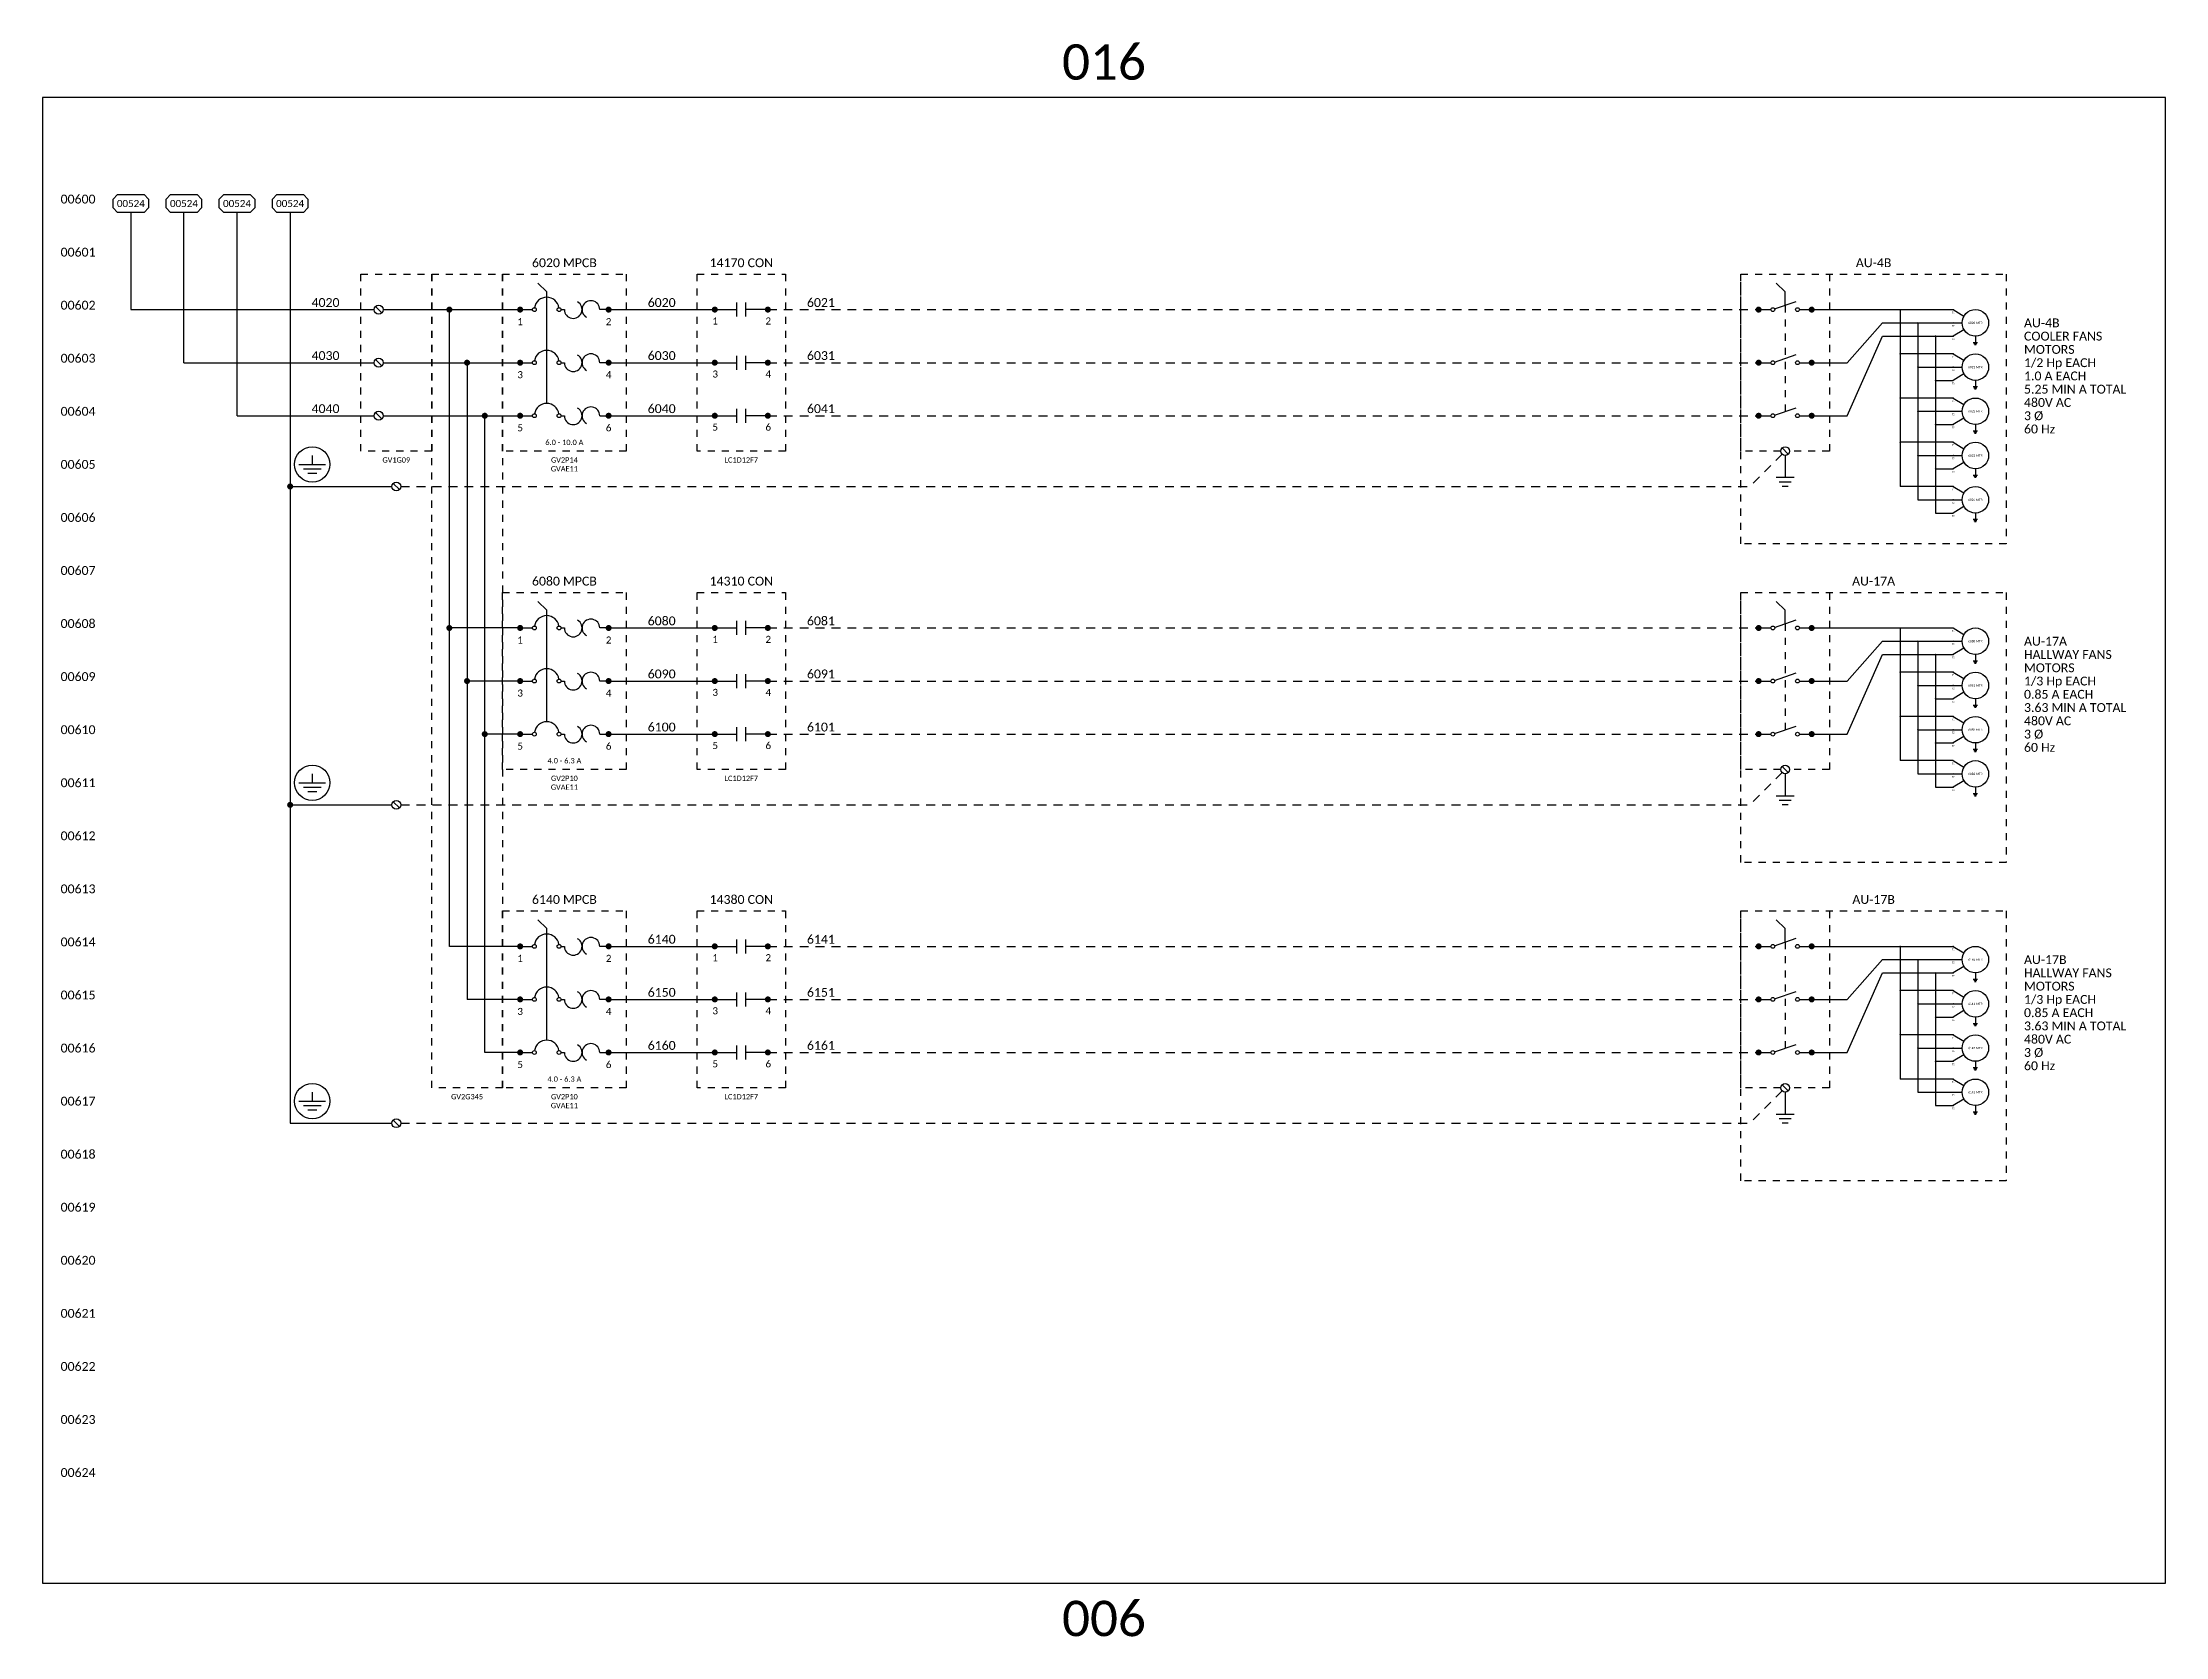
# Model space of a CAD drawing. Header units: inches. Extents: x 0 to 316, y -1 to 150.
# Drawn here: x 186 to 216, y -0.76 to 21.78 of the extents above; entities that cross this region are included whole.
import ezdxf
from ezdxf.enums import TextEntityAlignment as Align

# ---------------------------------------------------------------- set-up
doc = ezdxf.new("R2010")
doc.units = ezdxf.units.IN
doc.header["$MEASUREMENT"] = 0
doc.linetypes.add('DASHED', pattern=[0.75, 0.5, -0.25])
doc.linetypes.add('HIDDEN2', pattern=[0.1875, 0.125, -0.0625])
doc.styles.add('Calibri', font='calibri.ttf')

msp = doc.modelspace()

# ---------------------------------------------------------------- texts
at = {"style": 'Calibri'}
for s, p in [('016', (201, 21.5)), ('006', (201, -0.5))]:
    msp.add_text(s, height=0.5, dxfattribs=at).set_placement(p, align=Align.MIDDLE_CENTER)
for s, p in [('00600', (186.75, 19.5)), ('00601', (186.75, 18.75)), ('00602', (186.75, 18)), ('00603', (186.75, 17.25)), ('00604', (186.75, 16.5)), ('00605', (186.75, 15.75)), ('00606', (186.75, 15)), ('00607', (186.75, 14.25)), ('00608', (186.75, 13.5)), ('00609', (186.75, 12.75)), ('00610', (186.75, 12)), ('00611', (186.75, 11.25)), ('00612', (186.75, 10.5)), ('00613', (186.75, 9.75)), ('00614', (186.75, 9)), ('00615', (186.75, 8.25)), ('00616', (186.75, 7.5)), ('00617', (186.75, 6.75)), ('00618', (186.75, 6)), ('00619', (186.75, 5.25)), ('00620', (186.75, 4.5)), ('00621', (186.75, 3.75)), ('00622', (186.75, 3)), ('00623', (186.75, 2.25)), ('00624', (186.75, 1.5))]:
    msp.add_text(s, height=0.125, dxfattribs=at).set_placement(p, align=Align.RIGHT)
at = {"color": 3, "linetype": 'DASHED', "style": 'Calibri'}
for s, p in [('6020 MPCB', (193.375, 18.5625)), ('14170 CON', (195.875, 18.5625)), ('AU-4B', (211.875, 18.5625)), ('6080 MPCB', (193.375, 14.0625)), ('14310 CON', (195.875, 14.0625)), ('AU-17A', (211.875, 14.0625)), ('6140 MPCB', (193.375, 9.5625)), ('14380 CON', (195.875, 9.5625)), ('AU-17B', (211.875, 9.5625))]:
    msp.add_text(s, height=0.125, dxfattribs=at).set_placement(p, align=Align.BOTTOM_CENTER)
at = {"color": 8, "style": 'Calibri'}
for s, height, p in [('4020', 0.125, (190, 18)), ('6020', 0.125, (194.75, 18)), ('6021', 0.125, (197, 18)), ('T1', 0.025, (213, 17.9375)), ('T2', 0.025, (213, 17.75)), ('4030', 0.125, (190, 17.25)), ('6030', 0.125, (194.75, 17.25)), ('6031', 0.125, (197, 17.25)), ('T3', 0.025, (213, 17.5625)), ('T1', 0.025, (213, 17.3125)), ('T2', 0.025, (213, 17.125)), ('T3', 0.025, (213, 16.9375)), ('4040', 0.125, (190, 16.5)), ('6040', 0.125, (194.75, 16.5)), ('6041', 0.125, (197, 16.5)), ('T1', 0.025, (213, 16.6875)), ('T2', 0.025, (213, 16.5)), ('T3', 0.025, (213, 16.3125)), ('T1', 0.025, (213, 16.0625)), ('T2', 0.025, (213, 15.875)), ('T3', 0.025, (213, 15.6875)), ('T1', 0.025, (213, 15.4375)), ('T2', 0.025, (213, 15.25)), ('T3', 0.025, (213, 15.0625)), ('6080', 0.125, (194.75, 13.5)), ('6081', 0.125, (197, 13.5)), ('T1', 0.025, (213, 13.4375)), ('T2', 0.025, (213, 13.25)), ('6090', 0.125, (194.75, 12.75)), ('6091', 0.125, (197, 12.75)), ('T3', 0.025, (213, 13.0625)), ('T1', 0.025, (213, 12.8125)), ('T2', 0.025, (213, 12.625)), ('T3', 0.025, (213, 12.4375)), ('6100', 0.125, (194.75, 12)), ('6101', 0.125, (197, 12)), ('T1', 0.025, (213, 12.1875)), ('T2', 0.025, (213, 12)), ('T3', 0.025, (213, 11.8125)), ('T1', 0.025, (213, 11.5625)), ('T2', 0.025, (213, 11.375)), ('T3', 0.025, (213, 11.1875)), ('6140', 0.125, (194.75, 9)), ('6141', 0.125, (197, 9)), ('T1', 0.025, (213, 8.9375)), ('T2', 0.025, (213, 8.75)), ('6150', 0.125, (194.75, 8.25)), ('6151', 0.125, (197, 8.25)), ('T3', 0.025, (213, 8.5625)), ('T1', 0.025, (213, 8.3125)), ('T2', 0.025, (213, 8.125)), ('T3', 0.025, (213, 7.9375)), ('6160', 0.125, (194.75, 7.5)), ('6161', 0.125, (197, 7.5)), ('T1', 0.025, (213, 7.6875)), ('T2', 0.025, (213, 7.5)), ('T3', 0.025, (213, 7.3125)), ('T1', 0.025, (213, 7.0625)), ('T2', 0.025, (213, 6.875)), ('T3', 0.025, (213, 6.6875))]:
    msp.add_text(s, height=height, dxfattribs=at).set_placement(p, align=Align.BOTTOM_CENTER)
at = {"linetype": 'DASHED', "style": 'Calibri'}
for s, p in [('1', (192.75, 17.75)), ('2', (194, 17.75)), ('3', (192.75, 17)), ('4', (194, 17)), ('5', (192.75, 16.25)), ('6', (194, 16.25)), ('1', (192.75, 13.25)), ('2', (194, 13.25)), ('3', (192.75, 12.5)), ('4', (194, 12.5)), ('5', (192.75, 11.75)), ('6', (194, 11.75)), ('1', (192.75, 8.75)), ('2', (194, 8.75)), ('3', (192.75, 8)), ('4', (194, 8)), ('5', (192.75, 7.25)), ('6', (194, 7.25))]:
    msp.add_text(s, height=0.1, dxfattribs=at).set_placement(p, align=Align.BOTTOM_CENTER)
at = {"color": 3, "ltscale": 0.25, "style": 'Calibri'}
for s, p in [('6020 MTR', (213.3125, 17.8125)), ('6021 MTR', (213.3125, 17.1875)), ('6022 MTR', (213.3125, 16.5625)), ('6023 MTR', (213.3125, 15.9375)), ('6024 MTR', (213.3125, 15.3125)), ('6080 MTR', (213.3125, 13.3125)), ('6081 MTR', (213.3125, 12.6875)), ('6082 MTR', (213.3125, 12.0625)), ('6083 MTR', (213.3125, 11.4375)), ('6140 MTR', (213.3125, 8.8125)), ('6141 MTR', (213.3125, 8.1875)), ('6142 MTR', (213.3125, 7.5625)), ('6143 MTR', (213.3125, 6.9375))]:
    msp.add_text(s, height=0.03125, dxfattribs=at).set_placement(p, align=Align.MIDDLE_CENTER)
at = {"style": 'Calibri'}
for s, p in [('AU-4B', (214, 17.75)), ('COOLER FANS', (214, 17.5625)), ('MOTORS', (214, 17.375)), ('1/2 Hp EACH', (214, 17.1875)), ('1.0 A EACH', (214, 17)), ('5.25 MIN A TOTAL', (214, 16.8125)), ('480V AC', (214, 16.625)), ('3 %%C', (214, 16.4375)), ('60 Hz', (214, 16.25)), ('AU-17A', (214, 13.25)), ('HALLWAY FANS', (214, 13.0625)), ('MOTORS', (214, 12.875)), ('0.85 A EACH', (214, 12.5)), ('1/3 Hp EACH', (214, 12.6875)), ('3.63 MIN A TOTAL', (214, 12.3125)), ('480V AC', (214, 12.125)), ('3 %%C', (214, 11.9375)), ('60 Hz', (214, 11.75)), ('AU-17B', (214, 8.75)), ('HALLWAY FANS', (214, 8.5625)), ('MOTORS', (214, 8.375)), ('0.85 A EACH', (214, 8)), ('1/3 Hp EACH', (214, 8.1875)), ('3.63 MIN A TOTAL', (214, 7.8125)), ('480V AC', (214, 7.625)), ('3 %%C', (214, 7.4375)), ('60 Hz', (214, 7.25))]:
    msp.add_text(s, height=0.125, dxfattribs=at).set_placement(p)
at = {"color": 6, "style": 'Calibri'}
for s, p in [('GV1G09', (191, 15.875)), ('GV2P14', (193.375, 15.875)), ('LC1D12F7', (195.875, 15.875)), ('GVAE11', (193.375, 15.75)), ('GV2P10', (193.375, 11.375)), ('LC1D12F7', (195.875, 11.375)), ('GVAE11', (193.375, 11.25)), ('GV2G345', (192, 6.875)), ('GV2P10', (193.375, 6.875)), ('LC1D12F7', (195.875, 6.875)), ('GVAE11', (193.375, 6.75))]:
    msp.add_text(s, height=0.075, dxfattribs=at).set_placement(p, align=Align.MIDDLE)
at = {"style": 'Calibri'}
for s, p in [('6.0 - 10.0 A', (193.375, 16.125)), ('4.0 - 6.3 A', (193.375, 11.625)), ('4.0 - 6.3 A', (193.375, 7.125))]:
    msp.add_text(s, height=0.075, dxfattribs=at).set_placement(p, align=Align.MIDDLE)

# ---------------------------------------------------------------- blocks, each defined once
blk = doc.blocks.new('REF')
at = {"color": 2}
for p, q in [((0, 0.062), (0.062, 0.125)), ((0, -0.062), (0, 0.062)), ((0.062, 0.125), (0.438, 0.125)), ((0.438, 0.125), (0.5, 0.062)), ((0.5, 0.062), (0.5, -0.062)), ((0.062, -0.125), (0, -0.062)), ((0.438, -0.125), (0.062, -0.125)), ((0.5, -0.062), (0.438, -0.125))]:
    blk.add_line(p, q, dxfattribs=at)
at = {"color": 3, "style": 'Calibri'}
blk.add_attdef('XXXXX', text='', height=0.1, dxfattribs=at).set_placement((0.25, -0.05), align=Align.CENTER)
blk = doc.blocks.new('CONN')
at = {"color": 2, "const_width": 0.0425}
blk.add_lwpolyline([(0.02125, 0, 1), (-0.02125, 0, 1)], format="xyb", close=True, dxfattribs=at)
blk = doc.blocks.new('PE')
at = {"color": 3}
for p, q in [((0, 0), (0, -0.125)), ((-0.1875, -0.125), (0.1875, -0.125)), ((-0.125, -0.1875), (0.125, -0.1875)), ((-0.0625, -0.25), (0.0625, -0.25))]:
    blk.add_line(p, q, dxfattribs=at)
blk.add_circle((0, -0.125), 0.25, dxfattribs=at)
blk = doc.blocks.new('TERM')
at = {"color": 2}
blk.add_line((-0.044, 0.044), (0.044, -0.044), dxfattribs=at)
blk.add_circle((0, 0), 0.0625, dxfattribs=at)
blk = doc.blocks.new('CRNO')
at = {"color": 2}
for p, q in [((0, 0), (0.311, 0)), ((0.311, -0.099), (0.311, 0.099)), ((0.439, -0.099), (0.439, 0.099)), ((0.75, 0), (0.439, 0))]:
    blk.add_line(p, q, dxfattribs=at)
for p in [(0, 0), (0.75, 0)]:
    blk.add_blockref('CONN', p)
at = {"color": 3, "style": 'Calibri'}
blk.add_attdef('DEVICE', text='', height=0.125, dxfattribs=at).set_placement((0.381, 0.447), align=Align.CENTER)
at = {"style": 'Calibri'}
for tag, p in [('TL', (0.006, -0.241)), ('TR', (0.756, -0.241))]:
    blk.add_attdef(tag, text='', height=0.1, dxfattribs=at).set_placement(p, align=Align.BOTTOM_CENTER)
blk = doc.blocks.new('DISCONNECT')
at = {"color": 2}
for p, q in [((0.375, 0.25), (0.25, 0.375)), ((0, 0), (0.174, 0)), ((0.226, 0.009), (0.53, 0.114)), ((0.375, 0.06), (0.375, 0.25)), ((0.576, 0), (0.75, 0))]:
    blk.add_line(p, q, dxfattribs=at)
for centre in [(0.201, 0), (0.549, 0)]:
    blk.add_circle(centre, 0.0268, dxfattribs=at)
for p in [(0, 0), (0.75, 0)]:
    blk.add_blockref('CONN', p, dxfattribs=at)
at = {"color": 3, "style": 'Calibri'}
blk.add_attdef('DEVICE', text='', height=0.125, dxfattribs=at).set_placement((0.381, 0.447), align=Align.CENTER)
at = {"color": 6, "style": 'Calibri'}
blk.add_attdef('PART', text='', height=0.075, dxfattribs=at).set_placement((0.382, -0.313), align=Align.MIDDLE_CENTER)
blk = doc.blocks.new('DISC AUX')
at = {"color": 2}
for p, q in [((0, 0), (0.174, 0)), ((0.226, 0.009), (0.53, 0.114)), ((0.576, 0), (0.75, 0))]:
    blk.add_line(p, q, dxfattribs=at)
for centre in [(0.201, 0), (0.549, 0)]:
    blk.add_circle(centre, 0.0268, dxfattribs=at)
for p in [(0, 0), (0.75, 0)]:
    blk.add_blockref('CONN', p, dxfattribs=at)

# ---------------------------------------------------------------- linework, layer by layer
at = {"color": 8}
for p, q in [((187.25, 19.375), (187.25, 18)), ((188, 17.25), (188, 19.375)), ((188.75, 16.5), (188.75, 19.375)), ((187.25, 18), (190.6875, 18)), ((194, 18), (195.5, 18)), ((211, 18), (213, 18)), ((212.25, 18), (212.25, 15.5)), ((211.5, 17.25), (212, 17.8125)), ((212, 17.8125), (213, 17.8125)), ((212.5, 17.8125), (212.5, 15.3125)), ((211.5, 16.5), (212, 17.625)), ((212, 17.625), (213, 17.625)), ((212.75, 17.625), (212.75, 15.125)), ((188, 17.25), (190.6875, 17.25)), ((194, 17.25), (195.5, 17.25)), ((211, 17.25), (211.5, 17.25)), ((213, 17.375), (212.25, 17.375)), ((212.5, 17.1875), (213, 17.1875)), ((212.75, 17), (213, 17)), ((188.75, 16.5), (190.6875, 16.5)), ((194, 16.5), (195.5, 16.5)), ((211, 16.5), (211.5, 16.5)), ((213, 16.75), (212.25, 16.75)), ((212.5, 16.5625), (213, 16.5625)), ((212.75, 16.375), (213, 16.375)), ((213, 16.125), (212.25, 16.125)), ((212.5, 15.9375), (213, 15.9375)), ((212.75, 15.75), (213, 15.75)), ((213, 15.5), (212.25, 15.5)), ((212.5, 15.3125), (213, 15.3125)), ((212.75, 15.125), (213, 15.125)), ((194, 13.5), (195.5, 13.5)), ((211, 13.5), (213, 13.5)), ((212.25, 13.5), (212.25, 11.625)), ((211.5, 12.75), (212, 13.3125)), ((212, 13.3125), (213, 13.3125)), ((212.5, 13.3125), (212.5, 11.4375)), ((211.5, 12), (212, 13.125)), ((212, 13.125), (213, 13.125)), ((212.75, 13.125), (212.75, 11.25)), ((194, 12.75), (195.5, 12.75)), ((211, 12.75), (211.5, 12.75)), ((213, 12.875), (212.25, 12.875)), ((212.5, 12.6875), (213, 12.6875)), ((212.75, 12.5), (213, 12.5)), ((194, 12), (195.5, 12)), ((211, 12), (211.5, 12)), ((213, 12.25), (212.25, 12.25)), ((212.5, 12.0625), (213, 12.0625)), ((212.75, 11.875), (213, 11.875)), ((213, 11.625), (212.25, 11.625)), ((212.5, 11.4375), (213, 11.4375)), ((212.75, 11.25), (213, 11.25)), ((194, 9), (195.5, 9)), ((211, 9), (213, 9)), ((212.25, 9), (212.25, 7.125)), ((211.5, 8.25), (212, 8.8125)), ((212, 8.8125), (213, 8.8125)), ((212.5, 8.8125), (212.5, 6.9375)), ((211.5, 7.5), (212, 8.625)), ((212, 8.625), (213, 8.625)), ((212.75, 8.625), (212.75, 6.75)), ((194, 8.25), (195.5, 8.25)), ((211, 8.25), (211.5, 8.25)), ((213, 8.375), (212.25, 8.375)), ((212.5, 8.1875), (213, 8.1875)), ((212.75, 8), (213, 8)), ((194, 7.5), (195.5, 7.5)), ((211, 7.5), (211.5, 7.5)), ((213, 7.75), (212.25, 7.75)), ((212.5, 7.5625), (213, 7.5625)), ((212.75, 7.375), (213, 7.375)), ((213, 7.125), (212.25, 7.125)), ((212.5, 6.9375), (213, 6.9375)), ((212.75, 6.75), (213, 6.75))]:
    msp.add_line(p, q, dxfattribs=at)
at = {"color": 3}
for p, q in [((189.5, 19.375), (189.5, 6.5)), ((213.34375, 17.53125), (213.28125, 17.53125)), ((213.33333, 17.51562), (213.29167, 17.51562)), ((213.32292, 17.5), (213.30208, 17.5)), ((213.3125, 17.625), (213.3125, 17.53125)), ((213.34375, 16.90625), (213.28125, 16.90625)), ((213.33333, 16.89062), (213.29167, 16.89062)), ((213.32292, 16.875), (213.30208, 16.875)), ((213.3125, 17), (213.3125, 16.90625)), ((213.34375, 16.28125), (213.28125, 16.28125)), ((213.33333, 16.26562), (213.29167, 16.26562)), ((213.32292, 16.25), (213.30208, 16.25)), ((213.3125, 16.375), (213.3125, 16.28125)), ((210.625, 15.9375), (210.625, 15.625)), ((210.75, 15.625), (210.5, 15.625)), ((213.34375, 15.65625), (213.28125, 15.65625)), ((213.33333, 15.64062), (213.29167, 15.64062)), ((213.32292, 15.625), (213.30208, 15.625)), ((213.3125, 15.75), (213.3125, 15.65625)), ((189.5, 15.5), (190.9375, 15.5)), ((210.70833, 15.5625), (210.54167, 15.5625)), ((210.66667, 15.5), (210.58333, 15.5)), ((213.34375, 15.03125), (213.28125, 15.03125)), ((213.33333, 15.01562), (213.29167, 15.01562)), ((213.32292, 15), (213.30208, 15)), ((213.3125, 15.125), (213.3125, 15.03125)), ((213.34375, 13.03125), (213.28125, 13.03125)), ((213.33333, 13.01562), (213.29167, 13.01562)), ((213.32292, 13), (213.30208, 13)), ((213.3125, 13.125), (213.3125, 13.03125)), ((213.34375, 12.40625), (213.28125, 12.40625)), ((213.33333, 12.39062), (213.29167, 12.39062)), ((213.32292, 12.375), (213.30208, 12.375)), ((213.3125, 12.5), (213.3125, 12.40625)), ((213.34375, 11.78125), (213.28125, 11.78125)), ((213.33333, 11.76562), (213.29167, 11.76562)), ((213.32292, 11.75), (213.30208, 11.75)), ((213.3125, 11.875), (213.3125, 11.78125)), ((210.625, 11.4375), (210.625, 11.125)), ((210.75, 11.125), (210.5, 11.125)), ((213.34375, 11.15625), (213.28125, 11.15625)), ((213.33333, 11.14062), (213.29167, 11.14062)), ((213.32292, 11.125), (213.30208, 11.125)), ((213.3125, 11.25), (213.3125, 11.15625)), ((189.5, 11), (190.9375, 11)), ((210.70833, 11.0625), (210.54167, 11.0625)), ((210.66667, 11), (210.58333, 11)), ((213.34375, 8.53125), (213.28125, 8.53125)), ((213.33333, 8.51562), (213.29167, 8.51562)), ((213.32292, 8.5), (213.30208, 8.5)), ((213.3125, 8.625), (213.3125, 8.53125)), ((213.34375, 7.90625), (213.28125, 7.90625)), ((213.33333, 7.89062), (213.29167, 7.89062)), ((213.32292, 7.875), (213.30208, 7.875)), ((213.3125, 8), (213.3125, 7.90625)), ((213.34375, 7.28125), (213.28125, 7.28125)), ((213.33333, 7.26562), (213.29167, 7.26562)), ((213.32292, 7.25), (213.30208, 7.25)), ((213.3125, 7.375), (213.3125, 7.28125)), ((210.625, 6.9375), (210.625, 6.625)), ((210.75, 6.625), (210.5, 6.625)), ((213.34375, 6.65625), (213.28125, 6.65625)), ((213.33333, 6.64062), (213.29167, 6.64062)), ((213.32292, 6.625), (213.30208, 6.625)), ((213.3125, 6.75), (213.3125, 6.65625)), ((189.5, 6.5), (190.9375, 6.5)), ((210.70833, 6.5625), (210.54167, 6.5625)), ((210.66667, 6.5), (210.58333, 6.5))]:
    msp.add_line(p, q, dxfattribs=at)
at = {"color": 2}
for p, q in [((193.125, 18.25), (193, 18.375)), ((190.8125, 18), (192.75, 18)), ((192.75, 18), (192.92379, 18)), ((193.125, 16.67438), (193.125, 18.25)), ((193.32621, 18), (193.375, 18)), ((194, 18), (193.875, 18)), ((213, 18), (213.15172, 17.90897)), ((213, 17.8125), (213.125, 17.8125)), ((213.15172, 17.71603), (213, 17.625)), ((190.8125, 17.25), (192.75, 17.25)), ((192.75, 17.25), (192.92379, 17.25)), ((193.32621, 17.25), (193.375, 17.25)), ((194, 17.25), (193.875, 17.25)), ((213, 17.375), (213.15172, 17.28397)), ((213, 17.1875), (213.125, 17.1875)), ((213.15172, 17.09103), (213, 17)), ((190.8125, 16.5), (192.75, 16.5)), ((192.75, 16.5), (192.92379, 16.5)), ((193.32621, 16.5), (193.375, 16.5)), ((193.875, 16.5), (194, 16.5)), ((213, 16.75), (213.15172, 16.65897)), ((213, 16.5625), (213.125, 16.5625)), ((213.15172, 16.46603), (213, 16.375)), ((213, 16.125), (213.15172, 16.03397)), ((213, 15.9375), (213.125, 15.9375)), ((213.15172, 15.84103), (213, 15.75)), ((213, 15.5), (213.15172, 15.40897)), ((213, 15.3125), (213.125, 15.3125)), ((213.15172, 15.21603), (213, 15.125)), ((193.125, 13.75), (193, 13.875)), ((192.75, 13.5), (192.92379, 13.5)), ((193.125, 12.17438), (193.125, 13.75)), ((193.32621, 13.5), (193.375, 13.5)), ((194, 13.5), (193.875, 13.5)), ((213, 13.5), (213.15172, 13.40897)), ((213, 13.3125), (213.125, 13.3125)), ((213.15172, 13.21603), (213, 13.125)), ((192.75, 12.75), (192.92379, 12.75)), ((193.32621, 12.75), (193.375, 12.75)), ((194, 12.75), (193.875, 12.75)), ((213, 12.875), (213.15172, 12.78397)), ((213, 12.6875), (213.125, 12.6875)), ((213.15172, 12.59103), (213, 12.5)), ((192.75, 12), (192.92379, 12)), ((193.32621, 12), (193.375, 12)), ((193.875, 12), (194, 12)), ((213, 12.25), (213.15172, 12.15897)), ((213, 12.0625), (213.125, 12.0625)), ((213.15172, 11.96603), (213, 11.875)), ((213, 11.625), (213.15172, 11.53397)), ((213, 11.4375), (213.125, 11.4375)), ((213.15172, 11.34103), (213, 11.25)), ((193.125, 9.25), (193, 9.375)), ((192.75, 9), (192.92379, 9)), ((193.125, 7.67438), (193.125, 9.25)), ((193.32621, 9), (193.375, 9)), ((194, 9), (193.875, 9)), ((213, 9), (213.15172, 8.90897)), ((213, 8.8125), (213.125, 8.8125)), ((213.15172, 8.71603), (213, 8.625)), ((192.75, 8.25), (192.92379, 8.25)), ((193.32621, 8.25), (193.375, 8.25)), ((194, 8.25), (193.875, 8.25)), ((213, 8.375), (213.15172, 8.28397)), ((213, 8.1875), (213.125, 8.1875)), ((213.15172, 8.09103), (213, 8)), ((192.75, 7.5), (192.92379, 7.5)), ((193.32621, 7.5), (193.375, 7.5)), ((193.875, 7.5), (194, 7.5)), ((213, 7.75), (213.15172, 7.65897)), ((213, 7.5625), (213.125, 7.5625)), ((213.15172, 7.46603), (213, 7.375)), ((213, 7.125), (213.15172, 7.03397)), ((213, 6.9375), (213.125, 6.9375)), ((213.15172, 6.84103), (213, 6.75))]:
    msp.add_line(p, q, dxfattribs=at)
at = {"color": 2, "linetype": 'Continuous'}
for p, q in [((191.75, 9), (191.75, 18)), ((192, 17.25), (192, 8.25)), ((192.25, 7.5), (192.25, 16.5)), ((192.75, 13.5), (191.75, 13.5)), ((192.75, 12.75), (192, 12.75)), ((192.75, 12), (192.25, 12)), ((192.75, 9), (191.75, 9)), ((192.75, 8.25), (192, 8.25)), ((192.75, 7.5), (192.25, 7.5))]:
    msp.add_line(p, q, dxfattribs=at)
at = {"color": 8, "linetype": 'HIDDEN2'}
for p, q in [((196.25, 18), (210.25, 18)), ((196.25, 17.25), (210.25, 17.25)), ((196.25, 16.5), (210.25, 16.5)), ((196.25, 13.5), (210.25, 13.5)), ((196.25, 12.75), (210.25, 12.75)), ((196.25, 12), (210.25, 12)), ((196.25, 9), (210.25, 9)), ((196.25, 8.25), (210.25, 8.25)), ((196.25, 7.5), (210.25, 7.5))]:
    msp.add_line(p, q, dxfattribs=at)
at = {"color": 2, "linetype": 'HIDDEN2', "ltscale": 0.5}
for p, q in [((210.625, 18.06023), (210.625, 16.56023)), ((210.625, 13.56023), (210.625, 12.06023)), ((210.625, 9.06023), (210.625, 7.56023))]:
    msp.add_line(p, q, dxfattribs=at)
at = {"color": 3, "linetype": 'HIDDEN2'}
for p, q in [((210.58081, 15.95581), (210.125, 15.5)), ((191.0625, 15.5), (210.125, 15.5)), ((210.58081, 11.45581), (210.125, 11)), ((191.0625, 11), (210.125, 11)), ((210.58081, 6.95581), (210.125, 6.5)), ((191.0625, 6.5), (210.125, 6.5))]:
    msp.add_line(p, q, dxfattribs=at)
at = {"ltscale": 0.25}
msp.add_lwpolyline([(186, 0), (216, 0), (216, 21), (186, 21)], close=True, dxfattribs=at)
at = {"color": 2, "linetype": 'HIDDEN2', "ltscale": 0.5}
for points in [[(190.5, 18.5), (191.5, 18.5), (191.5, 16), (190.5, 16)], [(191.5, 18.5), (192.5, 18.5), (192.5, 7), (191.5, 7)], [(192.5, 18.5), (194.25, 18.5), (194.25, 16), (192.5, 16)], [(195.25, 18.5), (196.5, 18.5), (196.5, 16), (195.25, 16)], [(210, 18.5), (213.75, 18.5), (213.75, 14.6875), (210, 14.6875)], [(192.5, 14), (194.25, 14), (194.25, 11.5), (192.5, 11.5)], [(195.25, 14), (196.5, 14), (196.5, 11.5), (195.25, 11.5)], [(210, 14), (213.75, 14), (213.75, 10.1875), (210, 10.1875)], [(192.5, 9.5), (194.25, 9.5), (194.25, 7), (192.5, 7)], [(195.25, 9.5), (196.5, 9.5), (196.5, 7), (195.25, 7)], [(210, 9.5), (213.75, 9.5), (213.75, 5.6875), (210, 5.6875)]]:
    msp.add_lwpolyline(points, close=True, dxfattribs=at)
for points in [[(210.5625, 16), (210, 16), (210, 18.5), (211.25, 18.5), (211.25, 16), (210.6875, 16)], [(210.5625, 11.5), (210, 11.5), (210, 14), (211.25, 14), (211.25, 11.5), (210.6875, 11.5)], [(210.5625, 7), (210, 7), (210, 9.5), (211.25, 9.5), (211.25, 7), (210.6875, 7)]]:
    msp.add_lwpolyline(points, dxfattribs=at)
at = {"color": 2}
for centre, radius in [((192.95062, 18), 0.02683), ((193.29938, 18), 0.02683), ((213.3125, 17.8125), 0.1875), ((192.95062, 17.25), 0.02683), ((193.29938, 17.25), 0.02683), ((213.3125, 17.1875), 0.1875), ((192.95062, 16.5), 0.02683), ((193.29938, 16.5), 0.02683), ((213.3125, 16.5625), 0.1875), ((213.3125, 15.9375), 0.1875), ((213.3125, 15.3125), 0.1875), ((192.95062, 13.5), 0.02683), ((193.29938, 13.5), 0.02683), ((213.3125, 13.3125), 0.1875), ((192.95062, 12.75), 0.02683), ((193.29938, 12.75), 0.02683), ((213.3125, 12.6875), 0.1875), ((192.95062, 12), 0.02683), ((193.29938, 12), 0.02683), ((213.3125, 12.0625), 0.1875), ((213.3125, 11.4375), 0.1875), ((192.95062, 9), 0.02683), ((193.29938, 9), 0.02683), ((213.3125, 8.8125), 0.1875), ((192.95062, 8.25), 0.02683), ((193.29938, 8.25), 0.02683), ((213.3125, 8.1875), 0.1875), ((192.95062, 7.5), 0.02683), ((193.29938, 7.5), 0.02683), ((213.3125, 7.5625), 0.1875), ((213.3125, 6.9375), 0.1875)]:
    msp.add_circle(centre, radius, dxfattribs=at)
for centre, radius, start, end in [((193.125, 18), 0.17438, 8.82513, 171.17487), ((193.5, 18), 0.125, 180, 60), ((193.75, 18), 0.125, 0, 240), ((193.125, 17.25), 0.17438, 8.82513, 171.17487), ((193.5, 17.25), 0.125, 180, 60), ((193.75, 17.25), 0.125, 0, 240), ((193.125, 16.5), 0.17438, 8.82513, 171.17487), ((193.5, 16.5), 0.125, 180, 60), ((193.75, 16.5), 0.125, 0, 240), ((193.125, 13.5), 0.17438, 8.82513, 171.17487), ((193.5, 13.5), 0.125, 180, 60), ((193.75, 13.5), 0.125, 0, 240), ((193.125, 12.75), 0.17438, 8.82513, 171.17487), ((193.5, 12.75), 0.125, 180, 60), ((193.75, 12.75), 0.125, 0, 240), ((193.125, 12), 0.17438, 8.82513, 171.17487), ((193.5, 12), 0.125, 180, 60), ((193.75, 12), 0.125, 0, 240), ((193.125, 9), 0.17438, 8.82513, 171.17487), ((193.5, 9), 0.125, 180, 60), ((193.75, 9), 0.125, 0, 240), ((193.125, 8.25), 0.17438, 8.82513, 171.17487), ((193.5, 8.25), 0.125, 180, 60), ((193.75, 8.25), 0.125, 0, 240), ((193.125, 7.5), 0.17438, 8.82513, 171.17487), ((193.5, 7.5), 0.125, 180, 60), ((193.75, 7.5), 0.125, 0, 240)]:
    msp.add_arc(centre, radius, start, end, dxfattribs=at)

# ---------------------------------------------------------------- block references
for p in [(186.99904, 19.5), (187.74904, 19.5), (188.49904, 19.5), (189.24904, 19.5)]:
    msp.add_blockref('REF', p).add_auto_attribs({'XXXXX': '00524'})
for name, p in [('DISCONNECT', (210.25, 18)), ('TERM', (190.75, 18)), ('CONN', (191.75, 18)), ('CONN', (192.75, 18)), ('CONN', (194, 18)), ('TERM', (190.75, 17.25)), ('CONN', (192, 17.25)), ('CONN', (192.75, 17.25)), ('CONN', (194, 17.25)), ('TERM', (190.75, 16.5)), ('CONN', (192.25, 16.5)), ('CONN', (192.75, 16.5)), ('CONN', (194, 16.5)), ('PE', (189.8125, 15.9375)), ('TERM', (210.625, 16)), ('CONN', (189.5, 15.5)), ('TERM', (191, 15.5)), ('DISCONNECT', (210.25, 13.5)), ('CONN', (191.75, 13.5)), ('CONN', (192.75, 13.5)), ('CONN', (194, 13.5)), ('CONN', (192, 12.75)), ('CONN', (192.75, 12.75)), ('CONN', (194, 12.75)), ('CONN', (192.25, 12)), ('CONN', (192.75, 12)), ('CONN', (194, 12)), ('PE', (189.8125, 11.4375)), ('TERM', (210.625, 11.5)), ('CONN', (189.5, 11)), ('TERM', (191, 11)), ('DISCONNECT', (210.25, 9)), ('CONN', (192.75, 9)), ('CONN', (194, 9)), ('CONN', (192.75, 8.25)), ('CONN', (194, 8.25)), ('CONN', (192.75, 7.5)), ('CONN', (194, 7.5)), ('PE', (189.8125, 6.9375)), ('TERM', (210.625, 7)), ('TERM', (191, 6.5))]:
    msp.add_blockref(name, p)
ref = msp.add_blockref('CRNO', (195.5, 18))
ref.add_attrib('TL', '1', dxfattribs={"height": 0.1, "style": 'Calibri'}).set_placement((195.50599, 17.75938), align=Align.BOTTOM_CENTER)
ref.add_attrib('TR', '2', dxfattribs={"height": 0.1, "style": 'Calibri'}).set_placement((196.25599, 17.75938), align=Align.BOTTOM_CENTER)
at = {"xscale": 0.25, "yscale": 0.25, "zscale": 0.25}
for p in [(212.25, 18), (213, 18), (212.5, 17.8125), (213, 17.8125), (212.75, 17.625), (213, 17.625), (213.3125, 17.625), (212.25, 17.375), (212.5, 17.1875), (213, 17.375), (213, 17.1875), (212.75, 17), (213, 17), (213.3125, 17), (212.25, 16.75), (212.5, 16.5625), (213, 16.75), (213, 16.5625), (212.75, 16.375), (213, 16.375), (213.3125, 16.375), (212.25, 16.125), (212.5, 15.9375), (213, 16.125), (213, 15.9375), (212.75, 15.75), (213, 15.75), (213.3125, 15.75), (213, 15.5), (213, 15.3125), (213, 15.125), (213.3125, 15.125), (212.25, 13.5), (213, 13.5), (212.5, 13.3125), (213, 13.3125), (212.75, 13.125), (213, 13.125), (213.3125, 13.125), (212.25, 12.875), (212.5, 12.6875), (213, 12.875), (213, 12.6875), (212.75, 12.5), (213, 12.5), (213.3125, 12.5), (212.25, 12.25), (212.5, 12.0625), (213, 12.25), (213, 12.0625), (212.75, 11.875), (213, 11.875), (213.3125, 11.875), (213, 11.625), (213, 11.4375), (213, 11.25), (213.3125, 11.25), (212.25, 9), (213, 9), (212.5, 8.8125), (213, 8.8125), (212.75, 8.625), (213, 8.625), (213.3125, 8.625), (212.25, 8.375), (212.5, 8.1875), (213, 8.375), (213, 8.1875), (212.75, 8), (213, 8), (213.3125, 8), (212.25, 7.75), (212.5, 7.5625), (213, 7.75), (213, 7.5625), (212.75, 7.375), (213, 7.375), (213.3125, 7.375), (213, 7.125), (213, 6.9375), (213, 6.75), (213.3125, 6.75)]:
    msp.add_blockref('CONN', p, dxfattribs=at)
ref = msp.add_blockref('CRNO', (195.5, 17.25))
ref.add_attrib('TL', '3', dxfattribs={"height": 0.1, "style": 'Calibri'}).set_placement((195.50599, 17.00938), align=Align.BOTTOM_CENTER)
ref.add_attrib('TR', '4', dxfattribs={"height": 0.1, "style": 'Calibri'}).set_placement((196.25599, 17.00938), align=Align.BOTTOM_CENTER)
at = {"linetype": 'Continuous'}
for p in [(210.25, 17.25), (210.25, 16.5), (210.25, 12.75), (210.25, 12), (210.25, 8.25), (210.25, 7.5)]:
    msp.add_blockref('DISC AUX', p, dxfattribs=at)
ref = msp.add_blockref('CRNO', (195.5, 16.5))
ref.add_attrib('TL', '5', dxfattribs={"height": 0.1, "style": 'Calibri'}).set_placement((195.50599, 16.25938), align=Align.BOTTOM_CENTER)
ref.add_attrib('TR', '6', dxfattribs={"height": 0.1, "style": 'Calibri'}).set_placement((196.25599, 16.25938), align=Align.BOTTOM_CENTER)
ref = msp.add_blockref('CRNO', (195.5, 13.5))
ref.add_attrib('TL', '1', dxfattribs={"height": 0.1, "style": 'Calibri'}).set_placement((195.50599, 13.25938), align=Align.BOTTOM_CENTER)
ref.add_attrib('TR', '2', dxfattribs={"height": 0.1, "style": 'Calibri'}).set_placement((196.25599, 13.25938), align=Align.BOTTOM_CENTER)
ref = msp.add_blockref('CRNO', (195.5, 12.75))
ref.add_attrib('TL', '3', dxfattribs={"height": 0.1, "style": 'Calibri'}).set_placement((195.50599, 12.50938), align=Align.BOTTOM_CENTER)
ref.add_attrib('TR', '4', dxfattribs={"height": 0.1, "style": 'Calibri'}).set_placement((196.25599, 12.50938), align=Align.BOTTOM_CENTER)
ref = msp.add_blockref('CRNO', (195.5, 12))
ref.add_attrib('TL', '5', dxfattribs={"height": 0.1, "style": 'Calibri'}).set_placement((195.50599, 11.75938), align=Align.BOTTOM_CENTER)
ref.add_attrib('TR', '6', dxfattribs={"height": 0.1, "style": 'Calibri'}).set_placement((196.25599, 11.75938), align=Align.BOTTOM_CENTER)
ref = msp.add_blockref('CRNO', (195.5, 9))
ref.add_attrib('TL', '1', dxfattribs={"height": 0.1, "style": 'Calibri'}).set_placement((195.50599, 8.75938), align=Align.BOTTOM_CENTER)
ref.add_attrib('TR', '2', dxfattribs={"height": 0.1, "style": 'Calibri'}).set_placement((196.25599, 8.75938), align=Align.BOTTOM_CENTER)
ref = msp.add_blockref('CRNO', (195.5, 8.25))
ref.add_attrib('TL', '3', dxfattribs={"height": 0.1, "style": 'Calibri'}).set_placement((195.50599, 8.00938), align=Align.BOTTOM_CENTER)
ref.add_attrib('TR', '4', dxfattribs={"height": 0.1, "style": 'Calibri'}).set_placement((196.25599, 8.00938), align=Align.BOTTOM_CENTER)
ref = msp.add_blockref('CRNO', (195.5, 7.5))
ref.add_attrib('TL', '5', dxfattribs={"height": 0.1, "style": 'Calibri'}).set_placement((195.50599, 7.25938), align=Align.BOTTOM_CENTER)
ref.add_attrib('TR', '6', dxfattribs={"height": 0.1, "style": 'Calibri'}).set_placement((196.25599, 7.25938), align=Align.BOTTOM_CENTER)

msp.set_redraw_order([(e.dxf.handle, doc.entitydb.next_handle()) for e in msp.query("TEXT MTEXT ATTDEF DIMENSION ARC_DIMENSION")])  # texts and dimensions are drawn at this point

doc.saveas('drawing.dxf')
